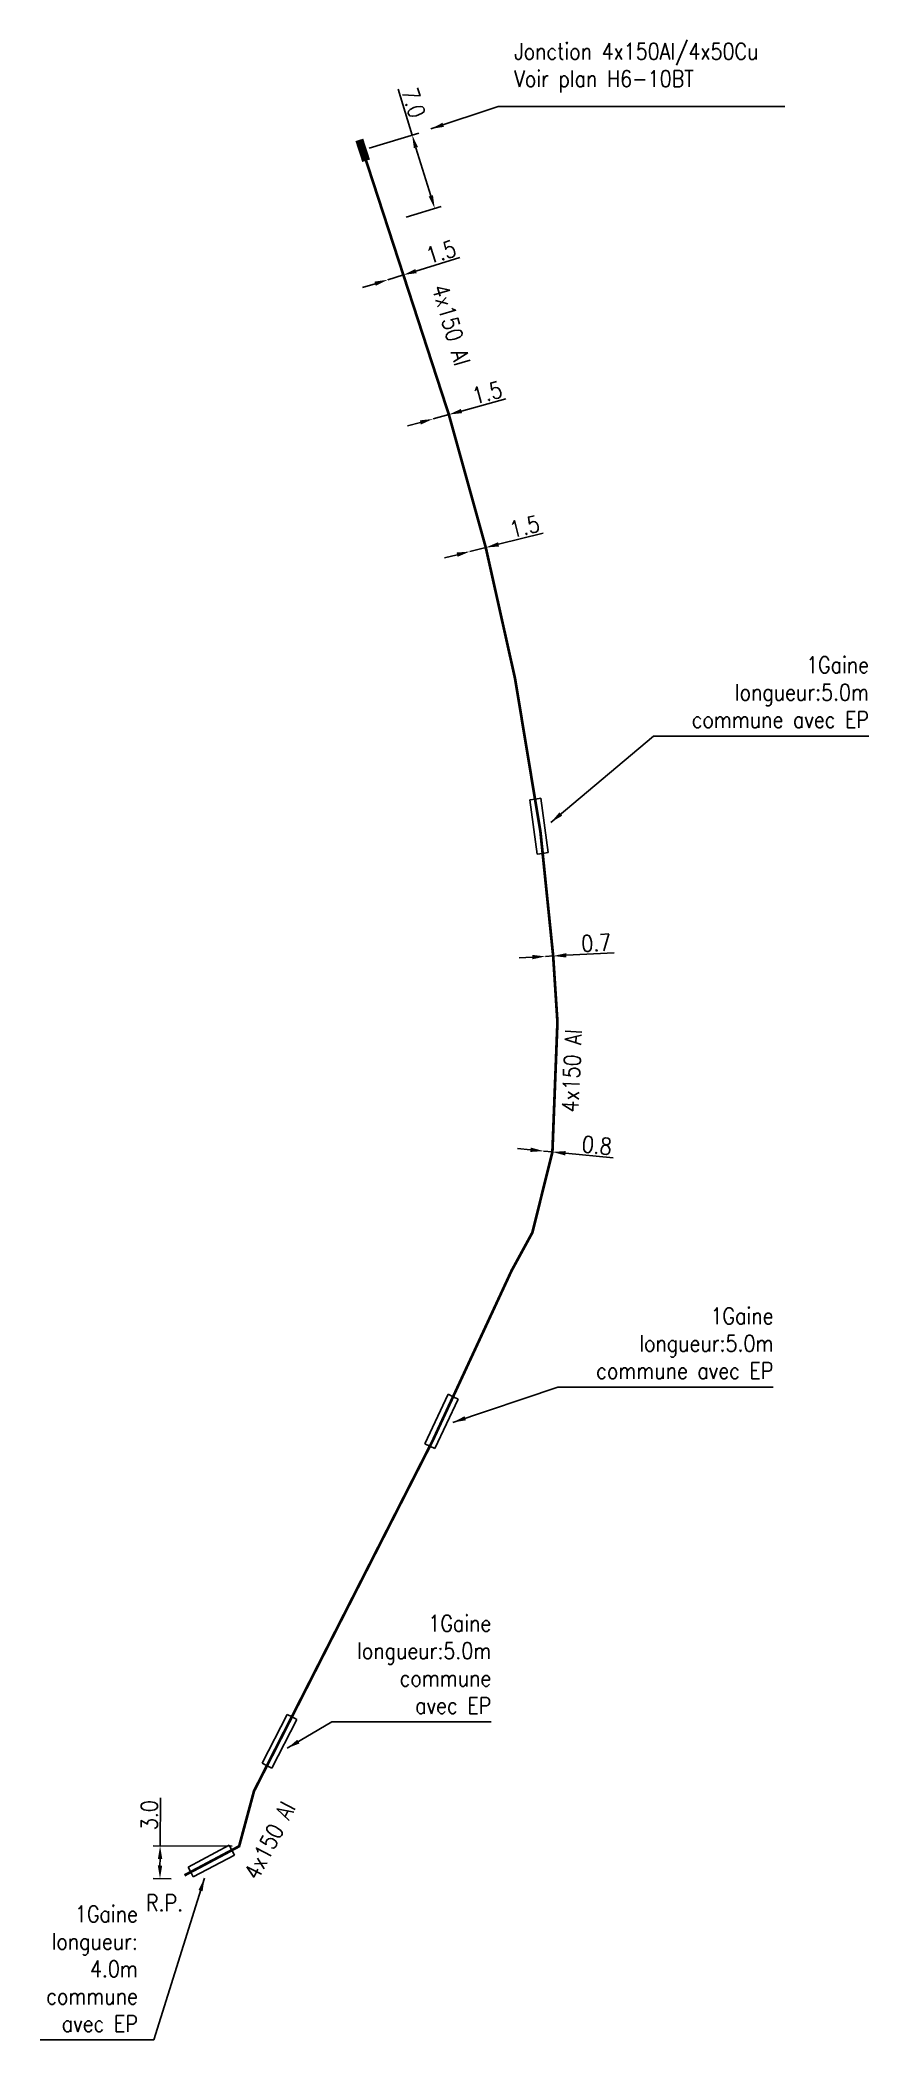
# Model space of a CAD drawing. Header units: millimetres. Extents: x 156000 to 157000, y 155106 to 155655.
# Drawn here: x 156253.5 to 156329.2, y 155472.3 to 155654.7 of the extents above; entities that cross this region are included whole.
import ezdxf
from ezdxf.enums import TextEntityAlignment as Align

# ---------------------------------------------------------------- set-up
doc = ezdxf.new("R2010")
doc.units = ezdxf.units.MM
doc.header["$PDMODE"] = 34
doc.linetypes.add('B_ST_Al', pattern=[2000, 1000, 1000])
doc.layers.get('0').update_dxf_attribs({"linetype": 'CONTINUOUS'})
doc.layers.get('Defpoints').update_dxf_attribs({"linetype": 'CONTINUOUS'})
for name, color, linetype in [('B_110', 1, 'CONTINUOUS'), ('B_300', 7, 'CONTINUOUS'), ('B_400', 7, 'CONTINUOUS')]:
    doc.layers.add(name, color=color, linetype=linetype)
doc.styles.get("Standard").update_dxf_attribs({"font": 'romans.shx', "width": 0.85})
doc.dimstyles.get("Standard").update_dxf_attribs({"dimtxt": 1.5, "dimasz": 1.2, "dimexe": 0.625, "dimexo": 0.625, "dimgap": 0.25, "dimtad": 1, "dimdec": 1, "dimzin": 0, "dimdsep": 46, "dimtxsty": 'Standard', "dimcen": -0.5, "dimadec": 0, "dimazin": 0, "dimtfac": 1, "dimtdec": 1, "dimtmove": 0, "dimatfit": 3, "dimfxl": 1, "dimtolj": 1, "dimtzin": 0, "dimarcsym": 0})

msp = doc.modelspace()

# ---------------------------------------------------------------- texts
at = {"layer": 'B_110', "linetype": 'Continuous', "width": 0.85}
for rotation, p in [(286.168, (156291.03, 155628.74)), (87.5302, (156302.03, 155560.68)), (62.5439, (156274.46, 155490.46))]:
    msp.add_text('4x150 Al', height=1.5, rotation=rotation, dxfattribs=at).set_placement(p, align=Align.MIDDLE)
msp.add_text('R.P.', height=1.5, dxfattribs=at).set_placement((156264.87, 155484.77), align=Align.MIDDLE)
at = {"layer": 'B_300', "linetype": 'Continuous', "insert": (156296.77, 155654.45), "char_height": 1.5, "attachment_point": 1}
msp.add_mtext('\\A1;Jonction 4x150Al/4x50Cu\\PVoir plan H6-10BT', dxfattribs=at)
at = {"layer": 'B_400', "linetype": 'Continuous', "char_height": 1.5, "attachment_point": 9}
for s, insert in [('\\A1;1Gaine \\Plongueur:5.0m\\Pcommune avec EP', (156329.15, 155591.97)), ('\\A1;1Gaine \\Plongueur:5.0m\\Pcommune avec EP', (156320.43, 155532.57)), ('\\A1;1Gaine \\Plongueur:5.0m\\Pcommune \\Pavec EP', (156294.68, 155502.02)), ('\\A1;1Gaine \\Plongueur:\\P4.0m\\Pcommune \\Pavec EP', (156262.43, 155473))]:
    msp.add_mtext(s, dxfattribs=dict(at, insert=insert))

# ---------------------------------------------------------------- blocks, each defined once
blk = doc.blocks.new('*D0')
at = {"layer": 'B_110', "color": 0, "linetype": 'Continuous', "lineweight": -2}
for p, q in [((156264.46, 155489.98), (156264.49, 155494.35)), ((156271.04, 155489.94), (156263.84, 155489.98)), ((156264.45, 155488.18), (156264.46, 155488.78)), ((156265.47, 155486.97), (156263.82, 155486.98))]:
    blk.add_line(p, q, dxfattribs=at)
at = {"layer": 'B_110', "color": 0, "linetype": 'Continuous'}
for points in [[(156264.26, 155488.78), (156264.66, 155488.77), (156264.46, 155489.98)], [(156264.25, 155488.18), (156264.65, 155488.17), (156264.45, 155486.98)]]:
    blk.add_solid(points, dxfattribs=at)
at = {"layer": 'Defpoints', "color": 0, "linetype": 'Continuous'}
for p in [(156264.46, 155489.98), (156271.67, 155489.93), (156266.1, 155486.97)]:
    blk.add_point(p, dxfattribs=at)
at = {"layer": 'B_110', "color": 0, "linetype": 'Continuous', "insert": (156263.48, 155492.77), "char_height": 1.5, "attachment_point": 5, "rotation": 89.6459}
blk.add_mtext('\\A1;3.0', dxfattribs=at)
blk = doc.blocks.new('*D1')
at = {"layer": 'B_110', "color": 0, "linetype": 'Continuous', "lineweight": -2}
for p, q in [((156295.35, 155608.72), (156299.41, 155609.73)), ((156292.73, 155608.06), (156294.18, 155608.43)), ((156291.56, 155607.77), (156290.4, 155607.48))]:
    blk.add_line(p, q, dxfattribs=at)
at = {"layer": 'B_110', "color": 0, "linetype": 'Continuous'}
for points in [[(156291.51, 155607.97), (156291.61, 155607.58), (156292.73, 155608.06)], [(156295.3, 155608.91), (156295.39, 155608.52), (156294.18, 155608.43)]]:
    blk.add_solid(points, dxfattribs=at)
at = {"layer": 'Defpoints', "color": 0, "linetype": 'Continuous'}
for p in [(156292.73, 155608.06), (156292.73, 155608.06), (156294.18, 155608.43)]:
    blk.add_point(p, dxfattribs=at)
at = {"layer": 'B_110', "color": 0, "linetype": 'Continuous', "insert": (156297.72, 155610.34), "char_height": 1.5, "attachment_point": 5, "rotation": 14.0046}
blk.add_mtext('\\A1;1.5', dxfattribs=at)
blk = doc.blocks.new('*D2')
at = {"layer": 'B_110', "color": 0, "linetype": 'Continuous', "lineweight": -2}
for p, q in [((156291.97, 155620.88), (156296.01, 155621.99)), ((156288.21, 155619.84), (156287.05, 155619.52)), ((156289.37, 155620.16), (156290.81, 155620.56))]:
    blk.add_line(p, q, dxfattribs=at)
at = {"layer": 'B_110', "color": 0, "linetype": 'Continuous'}
for points in [[(156291.91, 155621.07), (156292.02, 155620.69), (156290.81, 155620.56)], [(156288.16, 155620.03), (156288.26, 155619.65), (156289.37, 155620.16)]]:
    blk.add_solid(points, dxfattribs=at)
at = {"layer": 'Defpoints', "color": 0, "linetype": 'Continuous'}
for p in [(156289.37, 155620.16), (156289.37, 155620.16), (156290.81, 155620.56)]:
    blk.add_point(p, dxfattribs=at)
at = {"layer": 'B_110', "color": 0, "linetype": 'Continuous', "insert": (156294.3, 155622.56), "char_height": 1.5, "attachment_point": 5, "rotation": 15.4366}
blk.add_mtext('\\A1;1.5', dxfattribs=at)
blk = doc.blocks.new('*D3')
at = {"layer": 'B_110', "color": 0, "linetype": 'Continuous', "lineweight": -2}
for p, q in [((156298.27, 155553.48), (156297.07, 155553.6)), ((156299.46, 155553.36), (156300.26, 155553.28)), ((156301.45, 155553.16), (156305.8, 155552.73))]:
    blk.add_line(p, q, dxfattribs=at)
at = {"layer": 'B_110', "color": 0, "linetype": 'Continuous'}
for points in [[(156298.29, 155553.68), (156298.25, 155553.28), (156299.46, 155553.36)], [(156301.47, 155553.36), (156301.43, 155552.96), (156300.26, 155553.28)]]:
    blk.add_solid(points, dxfattribs=at)
at = {"layer": 'Defpoints', "color": 0, "linetype": 'Continuous'}
for p in [(156299.46, 155553.36), (156299.46, 155553.36), (156300.26, 155553.28)]:
    blk.add_point(p, dxfattribs=at)
at = {"layer": 'B_110', "color": 0, "linetype": 'Continuous', "insert": (156304.32, 155553.88), "char_height": 1.5, "attachment_point": 5, "rotation": 354.3398}
blk.add_mtext('\\A1;0.8', dxfattribs=at)
blk = doc.blocks.new('*D4')
at = {"layer": 'B_110', "color": 0, "linetype": 'Continuous', "lineweight": -2}
for p, q in [((156301.53, 155571.22), (156305.89, 155571.44)), ((156298.43, 155571.06), (156297.23, 155571)), ((156299.63, 155571.12), (156300.33, 155571.16))]:
    blk.add_line(p, q, dxfattribs=at)
at = {"layer": 'B_110', "color": 0, "linetype": 'Continuous'}
for points in [[(156301.52, 155571.42), (156301.54, 155571.02), (156300.33, 155571.16)], [(156298.42, 155571.26), (156298.44, 155570.86), (156299.63, 155571.12)]]:
    blk.add_solid(points, dxfattribs=at)
at = {"layer": 'Defpoints', "color": 0, "linetype": 'Continuous'}
for p in [(156299.63, 155571.12), (156299.63, 155571.12), (156300.33, 155571.16)]:
    blk.add_point(p, dxfattribs=at)
at = {"layer": 'B_110', "color": 0, "linetype": 'Continuous', "insert": (156304.26, 155572.36), "char_height": 1.5, "attachment_point": 5, "rotation": 2.87}
blk.add_mtext('\\A1;0.7', dxfattribs=at)
blk = doc.blocks.new('*D5')
at = {"layer": 'B_110', "color": 0, "linetype": 'Continuous', "lineweight": -2}
for p, q in [((156287.81, 155633.65), (156291.81, 155634.88)), ((156284.08, 155632.5), (156282.93, 155632.15)), ((156285.23, 155632.86), (156286.66, 155633.3))]:
    blk.add_line(p, q, dxfattribs=at)
at = {"layer": 'B_110', "color": 0, "linetype": 'Continuous'}
for points in [[(156287.75, 155633.84), (156287.87, 155633.46), (156286.66, 155633.3)], [(156284.02, 155632.69), (156284.14, 155632.31), (156285.23, 155632.86)]]:
    blk.add_solid(points, dxfattribs=at)
at = {"layer": 'Defpoints', "color": 0, "linetype": 'Continuous'}
for p in [(156285.23, 155632.86), (156285.23, 155632.86), (156286.66, 155633.3)]:
    blk.add_point(p, dxfattribs=at)
at = {"layer": 'B_110', "color": 0, "linetype": 'Continuous', "insert": (156290.09, 155635.39), "char_height": 1.5, "attachment_point": 5, "rotation": 17.0704}
blk.add_mtext('\\A1;1.5', dxfattribs=at)
blk = doc.blocks.new('*D6')
at = {"layer": 'B_300', "color": 0, "linetype": 'Continuous', "lineweight": -2}
for p, q in [((156287.46, 155646.06), (156286.17, 155650.24)), ((156283.55, 155644.85), (156288.06, 155646.24)), ((156289.17, 155640.52), (156287.81, 155644.91)), ((156286.91, 155638.56), (156290.12, 155639.55))]:
    blk.add_line(p, q, dxfattribs=at)
at = {"layer": 'B_300', "color": 0, "linetype": 'Continuous'}
for points in [[(156288, 155644.97), (156287.62, 155644.85), (156287.46, 155646.06)], [(156289.36, 155640.57), (156288.98, 155640.46), (156289.52, 155639.37)]]:
    blk.add_solid(points, dxfattribs=at)
at = {"layer": 'Defpoints', "color": 0, "linetype": 'Continuous'}
for p in [(156282.95, 155644.67), (156289.52, 155639.37), (156286.31, 155638.38)]:
    blk.add_point(p, dxfattribs=at)
at = {"layer": 'B_300', "color": 0, "linetype": 'Continuous', "insert": (156287.59, 155649.01), "char_height": 1.5, "attachment_point": 5, "rotation": 287.1457}
blk.add_mtext('\\A1;7.0', dxfattribs=at)
blk = doc.blocks.new('B_300_03')
at = {"color": 0, "linetype": 'Continuous'}
blk.add_solid([(-1, 0.375), (-1, -0.375), (1, 0.375), (1, -0.375)], dxfattribs=at)
at = {"color": 0, "linetype": 'Continuous', "width": 0.75, "flags": 3}
for tag, p in [('DEF_LEG', (0, -4.25)), ('DEF_COUP', (0, -6.75)), ('DEF_TYPE', (0, -9.25))]:
    blk.add_attdef(tag, text='', height=1.2, dxfattribs=at).set_placement(p, align=Align.MIDDLE)

# ---------------------------------------------------------------- dimensions: what is measured, and where the dimension line sits
at = {"layer": 'B_110', "linetype": 'Continuous'}
for base, p1, p2, angle, picture, middle in [((156285.23, 155632.86), (156286.66, 155633.3), (156285.23, 155632.86), 17.0704, '*D5', (156290.38, 155634.44)), ((156289.37, 155620.16), (156290.81, 155620.56), (156289.37, 155620.16), 15.4366, '*D2', (156294.57, 155621.6)), ((156292.73, 155608.06), (156294.18, 155608.43), (156292.73, 155608.06), 14.0046, '*D1', (156297.96, 155609.37)), ((156299.63, 155571.12), (156300.33, 155571.16), (156299.63, 155571.12), 2.87, '*D4', (156304.31, 155571.36)), ((156299.46, 155553.36), (156300.26, 155553.28), (156299.46, 155553.36), 354.3398, '*D3', (156304.22, 155552.89)), ((156264.46, 155489.98), (156266.1, 155486.97), (156271.67, 155489.93), 89.6459, '*D0', (156264.48, 155492.76))]:
    dim = msp.add_linear_dim(base=base, p1=p1, p2=p2, angle=angle, dimstyle='Standard', dxfattribs=at)
    dim.commit()
    dim.dimension.update_dxf_attribs({"geometry": picture, "text_midpoint": middle, "dimtype": 160})
at = {"layer": 'B_300', "linetype": 'Continuous'}
dim = msp.add_linear_dim(base=(156289.52, 155639.37), p1=(156282.95, 155644.67), p2=(156286.31, 155638.38), angle=107.1457, dimstyle='Standard', dxfattribs=at)
dim.commit()
dim.dimension.update_dxf_attribs({"geometry": '*D6', "text_midpoint": (156286.64, 155648.72), "dimtype": 160})

# ---------------------------------------------------------------- linework, layer by layer
at = {"layer": 'B_110', "linetype": 'B_ST_Al', "const_width": 0.25, "flags": 128}
msp.add_lwpolyline([(156266.69, 155487.28), (156271.67, 155489.93), (156273.03, 155494.97), (156289.35, 155526.97), (156296.54, 155542.46), (156298.43, 155545.92), (156300.26, 155553.28), (156300.72, 155565.14), (156300.33, 155571.16), (156299.17, 155582.48), (156296.85, 155596.48), (156294.18, 155608.43), (156290.81, 155620.56), (156286.66, 155633.3), (156282.95, 155644.67)], dxfattribs=at)
at = {"layer": 'B_400', "color": 7, "linetype": 'CONTINUOUS'}
for p, q in [((156298.21, 155585.41), (156298.71, 155585.48)), ((156298.88, 155580.46), (156298.21, 155585.41)), ((156299.2, 155585.55), (156298.71, 155585.48)), ((156299.87, 155580.59), (156299.2, 155585.55)), ((156298.88, 155580.46), (156299.37, 155580.52)), ((156299.87, 155580.59), (156299.37, 155580.52)), ((156288.62, 155526.64), (156290.75, 155531.17)), ((156289.53, 155526.21), (156291.65, 155530.74)), ((156290.75, 155531.17), (156291.2, 155530.95)), ((156291.65, 155530.74), (156291.2, 155530.95)), ((156288.62, 155526.64), (156289.07, 155526.43)), ((156289.53, 155526.21), (156289.07, 155526.43)), ((156273.78, 155497.51), (156276.05, 155501.96)), ((156274.67, 155497.05), (156276.95, 155501.5)), ((156276.05, 155501.96), (156276.5, 155501.73)), ((156276.95, 155501.5), (156276.5, 155501.73)), ((156273.78, 155497.51), (156274.23, 155497.28)), ((156274.67, 155497.05), (156274.23, 155497.28)), ((156267.01, 155488.02), (156270.77, 155490.02)), ((156270.77, 155490.02), (156271, 155489.58)), ((156271.24, 155489.13), (156271, 155489.58)), ((156267.01, 155488.02), (156267.25, 155487.58)), ((156267.48, 155487.14), (156267.25, 155487.58)), ((156267.48, 155487.14), (156271.24, 155489.13))]:
    msp.add_line(p, q, dxfattribs=at)

# ---------------------------------------------------------------- block references
at = {"layer": 'B_300', "rotation": 288.0530436414235}
msp.add_blockref('B_300_03', (156282.95, 155644.67), dxfattribs=at)

msp.set_redraw_order([(e.dxf.handle, doc.entitydb.next_handle()) for e in msp.query("TEXT MTEXT ATTDEF DIMENSION ARC_DIMENSION")])  # texts and dimensions are drawn at this point

# ---------------------------------------------------------------- leaders
at = {"layer": 'B_300', "linetype": 'Continuous', "annotation_type": 0, "has_hookline": 1, "hookline_direction": 0, "text_width": 24.71}
msp.add_leader([(156289.16, 155646.62), (156295.32, 155648.66), (156296.52, 155648.66)], dimstyle='Standard', override={"dimgap": 0.25, "dimtad": 1}, dxfattribs=at)
at = {"layer": 'B_400', "linetype": 'Continuous', "annotation_type": 0, "has_hookline": 1}
for points, hookline_direction, text_width in [([(156300.11, 155583.34), (156309.49, 155591.22), (156310.69, 155591.22)], 0, 18.21), ([(156291.17, 155528.6), (156300.76, 155531.83), (156301.96, 155531.83)], 0, 18.21), ([(156276.05, 155498.87), (156280.12, 155501.28), (156281.32, 155501.28)], 0, 13.11), ([(156268.51, 155487.03), (156263.88, 155472.26), (156262.68, 155472.26)], 1, 8.92)]:
    msp.add_leader(points, dimstyle='Standard', override={"dimgap": 0.25, "dimtad": 1}, dxfattribs=dict(at, hookline_direction=hookline_direction, text_width=text_width))

doc.saveas('drawing.dxf')
